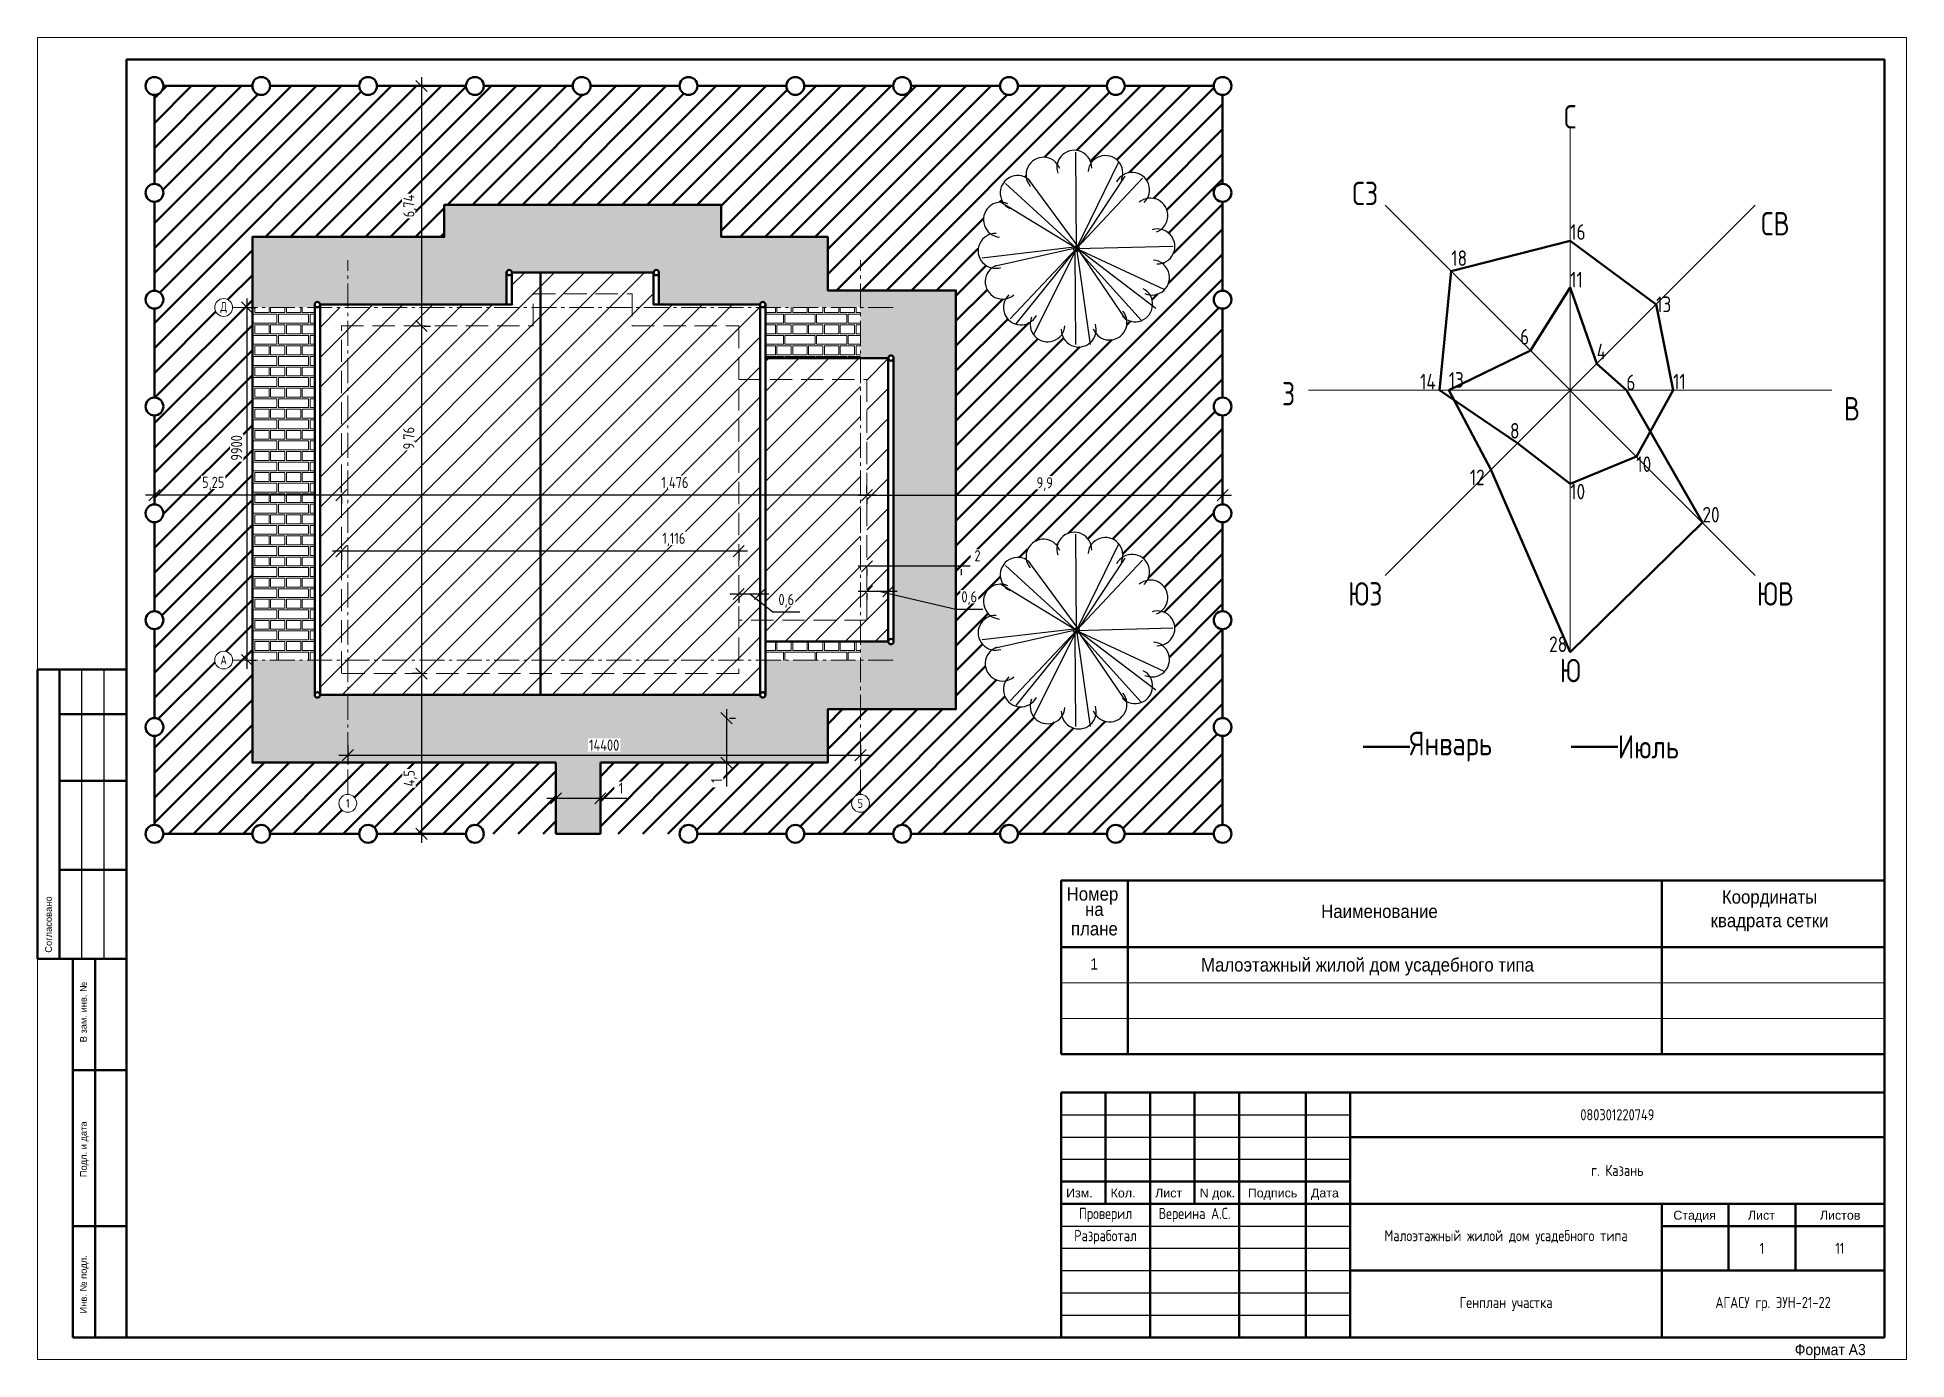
# Model space of a CAD drawing. Header units: millimetres. Extents: x 3829 to 45829, y 17975 to 47675.
import ezdxf
from ezdxf.enums import TextEntityAlignment as Align

# ---------------------------------------------------------------- set-up
doc = ezdxf.new("R2010")
doc.units = ezdxf.units.MM
for name, pattern in [('CONTINOUS', [0]), ('ГОСТ 2.303 4', [7, 5, -2, 0]), ('ГОСТ 2.303 6', [12, 8, -1.5, 1, -1.5])]:
    doc.linetypes.add(name, pattern=pattern)
for name, color, linetype in [('derevo', 7, 'Continuous'), ('Оси', 7, 'Continuous'), ('Текст', 7, 'Continuous')]:
    doc.layers.add(name, color=color, linetype=linetype)
for name, color, linetype, lineweight in [('Забор', 7, 'Continuous', 50), ('Июль', 1, 'Continuous', 50), ('Крыша', 7, 'Continuous', 50), ('Крыша над гаражом', 7, 'Continuous', 50), ('Оси розы', 7, 'Continuous', 20), ('Размеры', 7, 'Continuous', 20), ('Стены', 7, 'ГОСТ 2.303 4', 20), ('Стороны света', 7, 'Continuous', 35), ('Тропинки', 7, 'Continuous', 50), ('Штриховка', 7, 'Continuous', 20), ('Январь', 5, 'Continuous', 50)]:
    doc.layers.add(name, color=color, linetype=linetype, lineweight=lineweight)
doc.styles.add('Arial', font='arial.ttf')
doc.styles.add('Standard 0.9', font='arial.ttf', dxfattribs={"width": 0.9})
doc.styles.add('ГОСТ 2.304', font='CS_Gost2304.shx')
doc.styles.add('ТЕКСТ_Z', font='arial.ttf')
doc.dimstyles.new('СПДС', dxfattribs={"dimscale": 100, "dimtxt": 2.5, "dimasz": 2.5, "dimexe": 2, "dimexo": 0.625, "dimgap": 1, "dimtad": 1, "dimdec": 0, "dimtxsty": 'ГОСТ 2.304', "dimblk": 'OBLIQUE', "dimblk1": 'OBLIQUE', "dimblk2": 'OBLIQUE', "dimcen": 2.5, "dimdle": 2, "dimadec": 0, "dimazin": 2, "dimtfac": 0.75, "dimtdec": 4, "dimtmove": 1, "dimatfit": 3, "dimfxl": 1, "dimtfill": 1, "dimtolj": 1, "dimarcsym": 1})

msp = doc.modelspace()

# ---------------------------------------------------------------- texts
at = {"color": 7, "linetype": 'CONTINOUS', "lineweight": -3, "ltscale": 30, "style": 'Standard 0.9', "width": 0.9}
for s, p in [('Номер ', (27588.636364, 28285.497958)), ('на', (27578.759551, 27941.489957)), ('Наименование', (33984.520302, 27895.214046)), ('Координаты', (42749.889744, 28218.14871)), ('плане', (27579.613875, 27504.075809)), ('квадрата сетки', (42749.889744, 27687.613191)), ('Малоэтажный жилой дом усадебного типа', (33714.874129, 26692.859093))]:
    msp.add_text(s, height=300, dxfattribs=at).set_placement(p, align=Align.CENTER)
at = {"color": 7, "linetype": 'CONTINOUS', "lineweight": 20, "ltscale": 30, "style": 'Standard 0.9', "width": 0.9}
msp.add_text('1', height=250, dxfattribs=at).set_placement((27575.244362, 26736.709968), align=Align.CENTER)
msp.add_text('Формат А3', height=250, dxfattribs=at).set_placement((43316.462955, 18075.181422))
at = {"ltscale": 100, "char_height": 250, "attachment_point": 5, "style": 'ГОСТ 2.304'}
for s, insert, width in [('080301220749', (39329.390421, 23475.181422), 12000), ('г. Казань', (39329.390421, 22225.181422), 12000), ('Малоэтажный жилой дом усадебного типа', (36829.390421, 20725.181422), 7000), ('1', (42579.390421, 20475.181422), 1500), ('11', (44329.390421, 20475.181422), 2000), ('Генплан участка', (36829.390421, 19225.181422), 7000), ('АГАСУ гр. ЭУН-21-22', (42829.390421, 19225.181422), 5000)]:
    msp.add_mtext(s, dxfattribs=dict(at, insert=insert, width=width))
at = {"layer": 'Июль', "ltscale": 100, "style": 'ГОСТ 2.304'}
for s, insert, char_height, width, attachment_point in [('16', (38271.73321, 43478.918683), 350, 433.66912147, 1), ('18', (35598.869577, 42891.346035), 350, 433.66912147, 1), ('13', (40202.134723, 41679.06429), 350, 433.66912147, 4), ('14', (34898.064089, 40118.918683), 350, 433.66912147, 1), ('11', (40581.73321, 40118.918683), 350, 433.66912147, 1), ('8', (36919.5069, 39012.779415), 350, 328.57383649, 1), ('10', (39756.657451, 38263.738537), 350, 433.66912147, 1), ('10', (38271.73321, 37648.662777), 350, 433.66912147, 1), ('Июль', (39340.651187, 31740.440645), 525, 2585.45825942, 4)]:
    msp.add_mtext(s, dxfattribs=dict(at, insert=insert, char_height=char_height, width=width, attachment_point=attachment_point))
at = {"layer": 'Оси', "lineweight": 20, "ltscale": 100, "char_height": 200, "attachment_point": 5, "style": 'ГОСТ 2.304'}
for s, insert, width in [('Д', (8015.002793, 41608.489075), 233.68166628), ('А', (8014.835054, 33688.489075), 233.68166628), ('1', (10803.954475, 30469.722774), 217.81439264), ('5', (22320.516949, 30468.215833), 216.37191322)]:
    msp.add_mtext(s, dxfattribs=dict(at, insert=insert, width=width))
at = {"layer": 'Стороны света', "ltscale": 100, "char_height": 525, "width": 896.43186598, "attachment_point": 8, "style": 'ГОСТ 2.304'}
for s, insert in [('С', (38271.73321, 45628.662777)), ('СЗ', (33665.729404, 43906.450651)), ('СВ', (42877.737017, 43227.723959)), ('З', (31943.517277, 39409.299432)), ('В', (44599.949143, 39069.936086)), ('ЮЗ', (33665.729404, 34912.148212)), ('ЮВ', (42877.737017, 34912.148212)), ('Ю', (38271.73321, 33189.936086))]:
    msp.add_mtext(s, dxfattribs=dict(at, insert=insert))
at = {"layer": 'Текст', "ltscale": 100, "char_height": 250, "width": 2000, "attachment_point": 5, "style": 'ГОСТ 2.304'}
for s, insert in [('Проверил', (27829.390421, 21225.181422)), ('Вереина А.С.', (29829.390421, 21225.181422)), ('Разработал', (27829.390421, 20725.181422))]:
    msp.add_mtext(s, dxfattribs=dict(at, insert=insert))
at = {"layer": 'Январь', "ltscale": 100, "style": 'ГОСТ 2.304'}
for s, insert, char_height, width, attachment_point in [('11', (38271.73321, 42408.662777), 350, 474.07917082, 1), ('6', (37143.739081, 41123.984343), 350, 474.07917082, 1), ('4', (38865.702907, 40794.734464), 350, 305.05145142, 1), ('13', (35541.73321, 40155.560382), 350, 474.07917082, 1), ('6', (39531.73321, 40098.662777), 350, 474.07917082, 1), ('12', (36015.744951, 37966.753689), 350, 474.07917082, 1), ('20', (41241.581691, 37128.814296), 350, 474.07917082, 1), ('28', (37797.65404, 34218.662777), 350, 474.07917082, 1), ('Январь', (34667.07972, 31740.440645), 525, 2585.45825942, 4)]:
    msp.add_mtext(s, dxfattribs=dict(at, insert=insert, char_height=char_height, width=width, attachment_point=attachment_point))

# ---------------------------------------------------------------- blocks, each defined once
blk = doc.blocks.new('_Oblique')
at = {"color": 0, "linetype": 'ByBlock', "lineweight": -2}
blk.add_line((-0.5, -0.5), (0.5, 0.5), dxfattribs=at)
blk = doc.blocks.new('*D27')
at = {"layer": 'Defpoints', "color": 0, "ltscale": 100}
for p in [(8492, 41608), (8538, 33688), (8538, 33688)]:
    blk.add_point(p, dxfattribs=at)
at = {"layer": 'Оси', "color": 0, "lineweight": -2, "ltscale": 100}
for p, q in [((8538, 41808), (8538, 33488)), ((8555, 41608), (8738, 41608)), ((8600, 33688), (8738, 33688))]:
    blk.add_line(p, q, dxfattribs=at)
at = {"layer": 'Оси', "color": 0, "lineweight": -2, "ltscale": 100, "xscale": 250, "yscale": 250, "zscale": 250}
for p, rotation in [((8538, 41608), 89.99999999999999), ((8538, 33688), 270)]:
    blk.add_blockref('_Oblique', p, dxfattribs=dict(at, rotation=rotation))
at = {"layer": 'Оси', "color": 0, "lineweight": 20, "ltscale": 100, "insert": (8305, 38454), "char_height": 250, "attachment_point": 5, "rotation": 90, "style": 'ГОСТ 2.304', "bg_fill": 3, "box_fill_scale": 1.1, "bg_fill_color": 256, "bg_fill_true_color": 13158600, "bg_fill_transparency": 0}
blk.add_mtext('\\A1;9900', dxfattribs=at)
blk = doc.blocks.new('*D32')
at = {"layer": 'Defpoints', "color": 0, "ltscale": 100}
for p in [(10804, 31840), (22324, 31840), (22324, 31553)]:
    blk.add_point(p, dxfattribs=at)
at = {"layer": 'Оси', "color": 0, "lineweight": -2, "ltscale": 100}
for p, q in [((10604, 31553), (22524, 31553)), ((10804, 31778), (10804, 31353)), ((22324, 31778), (22324, 31353))]:
    blk.add_line(p, q, dxfattribs=at)
at = {"layer": 'Оси', "color": 0, "lineweight": -2, "ltscale": 100, "xscale": 250, "yscale": 250, "zscale": 250}
for p, rotation in [((10804, 31553), 180), ((22324, 31553), 360)]:
    blk.add_blockref('_Oblique', p, dxfattribs=dict(at, rotation=rotation))
at = {"layer": 'Оси', "color": 0, "lineweight": 20, "ltscale": 100, "insert": (16564, 31778), "char_height": 250, "attachment_point": 5, "style": 'ГОСТ 2.304', "bg_fill": 3, "box_fill_scale": 1.1, "bg_fill_color": 256, "bg_fill_true_color": 13158600, "bg_fill_transparency": 0}
blk.add_mtext('\\A1;14400', dxfattribs=at)
blk = doc.blocks.new('Штамп осн бок')
at = {"color": 7, "lineweight": 50}
for p, q in [((-2000, 8500), (-2000, 15000)), ((-2000, 15000), (-1500, 15000)), ((-1500, 8500), (-1500, 15000)), ((-1500, 15000), (0, 15000)), ((-1500, 14000), (0, 14000)), ((-1500, 12500), (0, 12500)), ((-1500, 10500), (0, 10500)), ((-2000, 8500), (-1500, 8500)), ((-1500, 8500), (0, 8500)), ((-1200, 0), (-1200, 8500)), ((-1200, 8500), (-700, 8500)), ((-700, 0), (-700, 8500)), ((-700, 8500), (0, 8500)), ((-1200, 6000), (0, 6000)), ((-1200, 2500), (0, 2500)), ((-1200, 0), (-700, 0)), ((-700, 0), (0, 0))]:
    blk.add_line(p, q, dxfattribs=at)
at = {"color": 7}
for p, q in [((-1000, 8500), (-1000, 15000)), ((-500, 8500), (-500, 15000)), ((0, 15000), (0, 0))]:
    blk.add_line(p, q, dxfattribs=at)
at = {"color": 7, "style": 'ТЕКСТ_Z'}
for s, p in [('Согласовано', (-1675, 8640)), ('В зам. инв. №', (-890, 6627)), ('Подл. и дата', (-890, 3596)), ('Инв. № подл.', (-890, 536))]:
    blk.add_text(s, height=150, rotation=90, dxfattribs=at).set_placement(p)
blk = doc.blocks.new('Штамп осн')
at = {"color": 7, "lineweight": 50}
for p, q in [((-18500, 0), (-18500, 5500)), ((-18500, 5500), (0, 5500)), ((-18500, 5500), (0, 5500)), ((-17500, 3000), (-17500, 5500)), ((-16500, 0), (-16500, 5500)), ((-15500, 3000), (-15500, 5500)), ((-14500, 0), (-14500, 5500)), ((-13000, 0), (-13000, 5500)), ((-12000, 0), (-12000, 5500)), ((-12000, 4500), (0, 4500)), ((-18500, 3500), (-12000, 3500)), ((-18500, 3000), (0, 3000)), ((-5000, 0), (-5000, 3000)), ((-3500, 1500), (-3500, 3000)), ((-2000, 1500), (-2000, 3000)), ((-5000, 2500), (0, 2500)), ((-12000, 1500), (0, 1500))]:
    blk.add_line(p, q, dxfattribs=at)
at = {"color": 7}
for p in [(0, 5500), (-18500, 0)]:
    blk.add_line(p, (0, 0), dxfattribs=at)
at = {"color": 8}
for p, q in [((-18500, 5000), (-12000, 5000)), ((-18500, 4500), (-12000, 4500)), ((-18500, 4000), (-12000, 4000)), ((-18500, 2500), (-12000, 2500)), ((-18500, 2000), (-12000, 2000)), ((-18500, 1500), (-12000, 1500)), ((-18500, 1000), (-12000, 1000)), ((-18500, 500), (-12000, 500))]:
    blk.add_line(p, q, dxfattribs=at)
at = {"color": 7, "style": 'Arial'}
for s, p in [('Изм.', (-18385, 3143)), ('Кол.', (-17385, 3143)), ('Лист', (-16385, 3143)), ('N док.', (-15385, 3143)), ('Подпись', (-14302, 3143)), ('Дата', (-12885, 3143)), ('Стадия', (-4741, 2643)), ('Листов', (-1449, 2643))]:
    blk.add_text(s, height=200, dxfattribs=at).set_placement(p)
at = {"color": 7, "lineweight": 50, "style": 'Arial'}
blk.add_text('Лист', height=200, dxfattribs=at).set_placement((-3066, 2643))
blk = doc.blocks.new('A$C25D610F7')
at = {"layer": 'derevo', "ltscale": 0.5}
for p, q in [((1103, 1103), (1094, 2186)), ((1103, 1103), (1577, 2077)), ((1103, 1103), (1844, 1894)), ((1126, 1123), (1650, 1917)), ((1103, 1103), (304, 1835)), ((561, 1884), (1126, 1115)), ((1103, 1103), (248, 1624)), ((45, 1001), (1077, 1123)), ((193, 910), (1110, 1115)), ((1103, 1103), (359, 315)), ((1103, 1103), (423, 260)), ((1103, 1103), (618, 134)), ((1085, 1058), (1093, 27)), ((1093, 1123), (1994, 436)), ((1103, 1103), (2186, 1132)), ((1103, 1103), (2085, 646)), ((1103, 1103), (1829, 299)), ((1103, 1103), (1257, 27)), ((1110, 1107), (1658, 305))]:
    blk.add_line(p, q, dxfattribs=at)
blk.add_circle((1103, 1103), 30.9, dxfattribs=at)
for centre, start, end in [((732, 1933), 21.0696, 220.3385), ((1078, 2012), 358.5696, 197.8385), ((1428, 1952), 336.0696, 175.3385), ((442, 1728), 43.5696, 242.8385), ((1728, 1763), 313.5696, 152.8385), ((253, 1428), 66.0696, 265.3385), ((1933, 1474), 291.0696, 130.3385), ((194, 1078), 88.5696, 287.8385), ((2012, 1128), 268.5696, 107.8385), ((273, 732), 111.0696, 310.3385), ((1952, 778), 246.0696, 85.3385), ((1763, 478), 223.5696, 62.8385), ((478, 442), 133.5696, 332.8385), ((778, 253), 156.0696, 355.3385), ((1128, 194), 178.5696, 17.8385), ((1474, 273), 201.0696, 40.3385)]:
    blk.add_arc(centre, 196, start, end, dxfattribs=at)
blk = doc.blocks.new('*D57')
at = {"layer": 'Defpoints', "color": 0, "ltscale": 100}
for p in [(22468, 35794), (22468, 35794), (24589, 35794)]:
    blk.add_point(p, dxfattribs=at)
at = {"layer": 'Размеры', "color": 0, "lineweight": -2, "ltscale": 100}
for p, q in [((24789, 35794), (22268, 35794)), ((22468, 35732), (22468, 35594)), ((24589, 35732), (24589, 35594))]:
    blk.add_line(p, q, dxfattribs=at)
at = {"layer": 'Размеры', "color": 0, "lineweight": -2, "ltscale": 100, "xscale": 250, "yscale": 250, "zscale": 250, "rotation": 180}
blk.add_blockref('_Oblique', (22468, 35794), dxfattribs=at)
at = {"layer": 'Размеры', "color": 0, "lineweight": -2, "ltscale": 100, "xscale": 250, "yscale": 250, "zscale": 250}
blk.add_blockref('_Oblique', (24589, 35794), dxfattribs=at)
at = {"layer": 'Размеры', "color": 0, "ltscale": 100, "insert": (24953, 36029), "char_height": 250, "attachment_point": 5, "style": 'ГОСТ 2.304', "bg_fill": 3, "box_fill_scale": 1.1, "bg_fill_color": 256, "bg_fill_true_color": 13158600, "bg_fill_transparency": 0}
blk.add_mtext('\\A1;2', dxfattribs=at)
blk = doc.blocks.new('*D65')
at = {"layer": 'Defpoints', "color": 0, "ltscale": 100}
for p in [(15480, 30584), (16480, 30584), (16480, 30584)]:
    blk.add_point(p, dxfattribs=at)
at = {"layer": 'Размеры', "color": 0, "lineweight": -2, "ltscale": 100}
for p, q in [((15480, 30647), (15480, 30784)), ((16480, 30647), (16480, 30784)), ((15280, 30584), (16680, 30584)), ((16480, 30584), (17075, 30584))]:
    blk.add_line(p, q, dxfattribs=at)
at = {"layer": 'Размеры', "color": 0, "lineweight": -2, "ltscale": 100, "xscale": 250, "yscale": 250, "zscale": 250, "rotation": 180}
blk.add_blockref('_Oblique', (15480, 30584), dxfattribs=at)
at = {"layer": 'Размеры', "color": 0, "lineweight": -2, "ltscale": 100, "xscale": 250, "yscale": 250, "zscale": 250}
blk.add_blockref('_Oblique', (16480, 30584), dxfattribs=at)
at = {"layer": 'Размеры', "color": 0, "ltscale": 100, "insert": (16944, 30809), "char_height": 250, "attachment_point": 5, "style": 'ГОСТ 2.304', "bg_fill": 3, "box_fill_scale": 1.1, "bg_fill_color": 256, "bg_fill_true_color": 13158600, "bg_fill_transparency": 0}
blk.add_mtext('\\A1;1', dxfattribs=at)
blk = doc.blocks.new('*D67')
at = {"layer": 'Defpoints', "color": 0, "ltscale": 100}
for p in [(22468, 35252), (22948, 35252), (22948, 35234)]:
    blk.add_point(p, dxfattribs=at)
at = {"layer": 'Размеры', "color": 0, "lineweight": -2, "ltscale": 100}
for p, q in [((22268, 35234), (23148, 35234)), ((22468, 35190), (22468, 35034)), ((24463, 34823), (22708, 35234)), ((22948, 35190), (22948, 35034)), ((25072, 34823), (24463, 34823))]:
    blk.add_line(p, q, dxfattribs=at)
at = {"layer": 'Размеры', "color": 0, "lineweight": -2, "ltscale": 100, "xscale": 250, "yscale": 250, "zscale": 250, "rotation": 180}
blk.add_blockref('_Oblique', (22468, 35234), dxfattribs=at)
at = {"layer": 'Размеры', "color": 0, "lineweight": -2, "ltscale": 100, "xscale": 250, "yscale": 250, "zscale": 250}
blk.add_blockref('_Oblique', (22948, 35234), dxfattribs=at)
at = {"layer": 'Размеры', "color": 0, "ltscale": 100, "insert": (24768, 35080), "char_height": 250, "attachment_point": 5, "style": 'ГОСТ 2.304', "bg_fill": 3, "box_fill_scale": 1.1, "bg_fill_color": 256, "bg_fill_true_color": 13158600, "bg_fill_transparency": 0}
blk.add_mtext('\\A1;0,6', dxfattribs=at)
blk = doc.blocks.new('*D68')
at = {"layer": 'Defpoints', "color": 0, "ltscale": 100}
for p in [(19588, 35182), (20068, 35182), (20068, 35174)]:
    blk.add_point(p, dxfattribs=at)
at = {"layer": 'Размеры', "color": 0, "lineweight": -2, "ltscale": 100}
for p, q in [((19388, 35174), (20268, 35174)), ((19588, 35119), (19588, 34974)), ((20353, 34762), (19828, 35174)), ((20068, 35119), (20068, 34974)), ((20962, 34762), (20353, 34762))]:
    blk.add_line(p, q, dxfattribs=at)
at = {"layer": 'Размеры', "color": 0, "lineweight": -2, "ltscale": 100, "xscale": 250, "yscale": 250, "zscale": 250, "rotation": 180}
blk.add_blockref('_Oblique', (19588, 35174), dxfattribs=at)
at = {"layer": 'Размеры', "color": 0, "lineweight": -2, "ltscale": 100, "xscale": 250, "yscale": 250, "zscale": 250}
blk.add_blockref('_Oblique', (20068, 35174), dxfattribs=at)
at = {"layer": 'Размеры', "color": 0, "ltscale": 100, "insert": (20657, 35020), "char_height": 250, "attachment_point": 5, "style": 'ГОСТ 2.304', "bg_fill": 3, "box_fill_scale": 1.1, "bg_fill_color": 256, "bg_fill_true_color": 13158600, "bg_fill_transparency": 0}
blk.add_mtext('\\A1;0,6', dxfattribs=at)
blk = doc.blocks.new('*D69')
at = {"layer": 'Defpoints', "color": 0, "ltscale": 100}
for p in [(10660, 36193), (10660, 36136), (19588, 36193)]:
    blk.add_point(p, dxfattribs=at)
at = {"layer": 'Размеры', "color": 0, "lineweight": -2, "ltscale": 100}
for p, q in [((19788, 36136), (10460, 36136)), ((10660, 36131), (10660, 35936)), ((19588, 36131), (19588, 35936))]:
    blk.add_line(p, q, dxfattribs=at)
at = {"layer": 'Размеры', "color": 0, "lineweight": -2, "ltscale": 100, "xscale": 250, "yscale": 250, "zscale": 250, "rotation": 180}
blk.add_blockref('_Oblique', (10660, 36136), dxfattribs=at)
at = {"layer": 'Размеры', "color": 0, "lineweight": -2, "ltscale": 100, "xscale": 250, "yscale": 250, "zscale": 250}
blk.add_blockref('_Oblique', (19588, 36136), dxfattribs=at)
at = {"layer": 'Размеры', "color": 0, "ltscale": 100, "insert": (18130, 36394), "char_height": 250, "attachment_point": 5, "style": 'ГОСТ 2.304', "bg_fill": 3, "box_fill_scale": 1.1, "bg_fill_color": 256, "bg_fill_true_color": 13158600, "bg_fill_transparency": 0}
blk.add_mtext('\\A1;1,116', dxfattribs=at)
blk = doc.blocks.new('*D70')
at = {"layer": 'Defpoints', "color": 0, "ltscale": 100}
for p in [(10660, 37402), (10660, 37392), (22468, 37402)]:
    blk.add_point(p, dxfattribs=at)
at = {"layer": 'Размеры', "color": 0, "lineweight": -2, "ltscale": 100}
for p, q in [((22668, 37392), (10460, 37392)), ((10660, 37340), (10660, 37192)), ((22468, 37340), (22468, 37192))]:
    blk.add_line(p, q, dxfattribs=at)
at = {"layer": 'Размеры', "color": 0, "lineweight": -2, "ltscale": 100, "xscale": 250, "yscale": 250, "zscale": 250, "rotation": 180}
blk.add_blockref('_Oblique', (10660, 37392), dxfattribs=at)
at = {"layer": 'Размеры', "color": 0, "lineweight": -2, "ltscale": 100, "xscale": 250, "yscale": 250, "zscale": 250}
blk.add_blockref('_Oblique', (22468, 37392), dxfattribs=at)
at = {"layer": 'Размеры', "color": 0, "ltscale": 100, "insert": (18154, 37649), "char_height": 250, "attachment_point": 5, "style": 'ГОСТ 2.304', "bg_fill": 3, "box_fill_scale": 1.1, "bg_fill_color": 256, "bg_fill_true_color": 13158600, "bg_fill_transparency": 0}
blk.add_mtext('\\A1;1,476', dxfattribs=at)
blk = doc.blocks.new('*D71')
at = {"layer": 'Defpoints', "color": 0, "ltscale": 100}
for p in [(22468, 37392), (30460, 37392), (30460, 37392)]:
    blk.add_point(p, dxfattribs=at)
at = {"layer": 'Размеры', "color": 0, "lineweight": -2, "ltscale": 100}
for p, q in [((22268, 37392), (30660, 37392)), ((22468, 37455), (22468, 37592)), ((30460, 37455), (30460, 37592))]:
    blk.add_line(p, q, dxfattribs=at)
at = {"layer": 'Размеры', "color": 0, "lineweight": -2, "ltscale": 100, "xscale": 250, "yscale": 250, "zscale": 250, "rotation": 180}
blk.add_blockref('_Oblique', (22468, 37392), dxfattribs=at)
at = {"layer": 'Размеры', "color": 0, "lineweight": -2, "ltscale": 100, "xscale": 250, "yscale": 250, "zscale": 250}
blk.add_blockref('_Oblique', (30460, 37392), dxfattribs=at)
at = {"layer": 'Размеры', "color": 0, "ltscale": 100, "insert": (26464, 37642), "char_height": 250, "attachment_point": 5, "style": 'ГОСТ 2.304', "bg_fill": 3, "box_fill_scale": 1.1, "bg_fill_color": 256, "bg_fill_true_color": 13158600, "bg_fill_transparency": 0}
blk.add_mtext('\\A1;9,9', dxfattribs=at)
blk = doc.blocks.new('*D72')
at = {"layer": 'Defpoints', "color": 0, "ltscale": 100}
for p in [(6460, 37392), (6460, 37392), (10660, 37392)]:
    blk.add_point(p, dxfattribs=at)
at = {"layer": 'Размеры', "color": 0, "lineweight": -2, "ltscale": 100}
for p, q in [((10860, 37392), (6260, 37392)), ((6460, 37455), (6460, 37592)), ((10660, 37455), (10660, 37592))]:
    blk.add_line(p, q, dxfattribs=at)
at = {"layer": 'Размеры', "color": 0, "lineweight": -2, "ltscale": 100, "xscale": 250, "yscale": 250, "zscale": 250, "rotation": 180}
blk.add_blockref('_Oblique', (6460, 37392), dxfattribs=at)
at = {"layer": 'Размеры', "color": 0, "lineweight": -2, "ltscale": 100, "xscale": 250, "yscale": 250, "zscale": 250}
blk.add_blockref('_Oblique', (10660, 37392), dxfattribs=at)
at = {"layer": 'Размеры', "color": 0, "ltscale": 100, "insert": (7781, 37652), "char_height": 250, "attachment_point": 5, "style": 'ГОСТ 2.304', "bg_fill": 3, "box_fill_scale": 1.1, "bg_fill_color": 256, "bg_fill_true_color": 13158600, "bg_fill_transparency": 0}
blk.add_mtext('\\A1;5,25', dxfattribs=at)
blk = doc.blocks.new('*D73')
at = {"layer": 'Defpoints', "color": 0, "ltscale": 100}
for p in [(12460, 46584), (12460, 41192), (12461, 41192)]:
    blk.add_point(p, dxfattribs=at)
at = {"layer": 'Размеры', "color": 0, "lineweight": -2, "ltscale": 100}
for p, q in [((12461, 46784), (12461, 40992)), ((12522, 46584), (12661, 46584)), ((12522, 41192), (12661, 41192))]:
    blk.add_line(p, q, dxfattribs=at)
at = {"layer": 'Размеры', "color": 0, "lineweight": -2, "ltscale": 100, "xscale": 250, "yscale": 250, "zscale": 250}
for p, rotation in [((12461, 46584), 90), ((12461, 41192), 270)]:
    blk.add_blockref('_Oblique', p, dxfattribs=dict(at, rotation=rotation))
at = {"layer": 'Размеры', "color": 0, "ltscale": 100, "insert": (12203, 43888), "char_height": 250, "attachment_point": 5, "rotation": 90, "style": 'ГОСТ 2.304', "bg_fill": 3, "box_fill_scale": 1.1, "bg_fill_color": 256, "bg_fill_true_color": 13158600, "bg_fill_transparency": 0}
blk.add_mtext('\\A1;6,74', dxfattribs=at)
blk = doc.blocks.new('*D74')
at = {"layer": 'Defpoints', "color": 0, "ltscale": 100}
for p in [(12461, 41192), (12461, 33384), (12461, 33384)]:
    blk.add_point(p, dxfattribs=at)
at = {"layer": 'Размеры', "color": 0, "lineweight": -2, "ltscale": 100}
for p, q in [((12398, 41192), (12261, 41192)), ((12461, 41392), (12461, 33184)), ((12398, 33384), (12261, 33384))]:
    blk.add_line(p, q, dxfattribs=at)
at = {"layer": 'Размеры', "color": 0, "lineweight": -2, "ltscale": 100, "xscale": 250, "yscale": 250, "zscale": 250}
for p, rotation in [((12461, 41192), 90), ((12461, 33384), 270)]:
    blk.add_blockref('_Oblique', p, dxfattribs=dict(at, rotation=rotation))
at = {"layer": 'Размеры', "color": 0, "ltscale": 100, "insert": (12203, 38673), "char_height": 250, "attachment_point": 5, "rotation": 90, "style": 'ГОСТ 2.304', "bg_fill": 3, "box_fill_scale": 1.1, "bg_fill_color": 256, "bg_fill_true_color": 13158600, "bg_fill_transparency": 0}
blk.add_mtext('\\A1;9,76', dxfattribs=at)
blk = doc.blocks.new('*D75')
at = {"layer": 'Defpoints', "color": 0, "ltscale": 100}
for p in [(12461, 33384), (12461, 29784), (12461, 29784)]:
    blk.add_point(p, dxfattribs=at)
at = {"layer": 'Размеры', "color": 0, "lineweight": -2, "ltscale": 100}
for p, q in [((12398, 33384), (12261, 33384)), ((12461, 33584), (12461, 29584)), ((12398, 29784), (12261, 29784))]:
    blk.add_line(p, q, dxfattribs=at)
at = {"layer": 'Размеры', "color": 0, "lineweight": -2, "ltscale": 100, "xscale": 250, "yscale": 250, "zscale": 250}
for p, rotation in [((12461, 33384), 90), ((12461, 29784), 270)]:
    blk.add_blockref('_Oblique', p, dxfattribs=dict(at, rotation=rotation))
at = {"layer": 'Размеры', "color": 0, "ltscale": 100, "insert": (12211, 31034), "char_height": 250, "attachment_point": 5, "rotation": 90, "style": 'ГОСТ 2.304', "bg_fill": 3, "box_fill_scale": 1.1, "bg_fill_color": 256, "bg_fill_true_color": 13158600, "bg_fill_transparency": 0}
blk.add_mtext('\\A1;4,5', dxfattribs=at)
blk = doc.blocks.new('*D76')
at = {"layer": 'Defpoints', "color": 0, "ltscale": 100}
for p in [(19314, 32384), (19314, 31384), (19314, 31384)]:
    blk.add_point(p, dxfattribs=at)
at = {"layer": 'Размеры', "color": 0, "lineweight": -2, "ltscale": 100}
for p, q in [((19314, 32584), (19314, 31184)), ((19377, 32384), (19514, 32384)), ((19314, 31384), (19314, 30851)), ((19377, 31384), (19514, 31384))]:
    blk.add_line(p, q, dxfattribs=at)
at = {"layer": 'Размеры', "color": 0, "lineweight": -2, "ltscale": 100, "xscale": 250, "yscale": 250, "zscale": 250}
for p, rotation in [((19314, 32384), 90), ((19314, 31384), 270)]:
    blk.add_blockref('_Oblique', p, dxfattribs=dict(at, rotation=rotation))
at = {"layer": 'Размеры', "color": 0, "ltscale": 100, "insert": (19089, 30982), "char_height": 250, "attachment_point": 5, "rotation": 90, "style": 'ГОСТ 2.304', "bg_fill": 3, "box_fill_scale": 1.1, "bg_fill_color": 256, "bg_fill_true_color": 13158600, "bg_fill_transparency": 0}
blk.add_mtext('\\A1;1', dxfattribs=at)

# ---------------------------------------------------------------- hatches: boundary and pattern name
at = {"layer": 'Забор', "ltscale": 100}
h = msp.add_hatch(dxfattribs=at)
h.set_pattern_fill('ANSI31', color=3, scale=125)
edge = h.paths.add_edge_path()
edge.add_arc((20859.954475, 29784.489075), 200, 0, 180)
edge.add_line((18659.954475, 29784.489075), (20659.954475, 29784.489075))
edge.add_arc((18459.954475, 29784.489075), 200, 0, 180)
edge.add_line((16480.122214, 29784.489075), (18259.954475, 29784.489075))
edge.add_line((16480.122214, 31384.489075), (16480.122214, 29784.489075))
edge.add_line((16480.122214, 31384.489075), (21587.954475, 31384.489075))
edge.add_line((21587.954475, 31384.489075), (21587.954475, 32584.489075))
edge.add_line((21587.954475, 32584.489075), (22323.954475, 32584.489075))
edge.add_line((22323.954475, 30669.722774), (22323.954475, 32584.489075))
edge.add_arc((22323.954475, 30469.722774), 200, 90, 450)
edge.add_line((22323.954475, 30669.722774), (22323.954475, 32584.489075))
edge.add_line((22323.954475, 32584.489075), (24467.954475, 32584.489075))
edge.add_line((24467.954475, 32584.489075), (24467.954475, 41992.489075))
edge.add_line((24467.954475, 41992.489075), (22323.954475, 41992.489075))
edge.add_line((22323.954475, 41992.489075), (21587.954475, 41992.489075))
edge.add_line((21587.954475, 41992.489075), (21587.954475, 43192.489075))
edge.add_line((21587.954475, 43192.489075), (19195.893289, 43192.489075))
edge.add_line((19195.893289, 43192.489075), (19195.893289, 43912.489121))
edge.add_line((19195.893289, 43912.489121), (12971.954475, 43912.489121))
edge.add_line((12971.954475, 43912.489121), (12971.954475, 43192.489075))
edge.add_line((12971.954475, 43192.489075), (8659.954475, 43192.489075))
edge.add_line((8659.954475, 43192.489075), (8659.954475, 41608.489075))
edge.add_line((8215.002793, 41608.489075), (8659.954475, 41608.489075))
edge.add_arc((8015.002793, 41608.489075), 200, 0, 360)
edge.add_line((8215.002793, 41608.489075), (8659.954475, 41608.489075))
edge.add_line((8659.954475, 41608.489075), (8659.954475, 33688.489075))
edge.add_line((8214.835054, 33688.489075), (8659.954475, 33688.489075))
edge.add_arc((8014.835054, 33688.489075), 200, 0, 360)
edge.add_line((8214.835054, 33688.489075), (8659.954475, 33688.489075))
edge.add_line((8659.954475, 33688.489075), (8659.954475, 31384.489075))
edge.add_line((8659.954475, 31384.489075), (10803.954475, 31384.489075))
edge.add_line((10803.954475, 30669.722774), (10803.954475, 31384.489075))
edge.add_arc((10803.954475, 30469.722774), 200, 90, 450)
edge.add_line((10803.954475, 30669.722774), (10803.954475, 31384.489075))
edge.add_line((10803.954475, 31384.489075), (15480.122214, 31384.489075))
edge.add_line((15480.122214, 31384.489075), (15480.122214, 29784.489075))
edge.add_line((13859.954475, 29784.489075), (15480.122214, 29784.489075))
edge.add_arc((13659.954475, 29784.489075), 200, 0, 180)
edge.add_line((11459.954475, 29784.489075), (13459.954475, 29784.489075))
edge.add_arc((11259.954475, 29784.489075), 200, 0, 180)
edge.add_line((9059.954475, 29784.489075), (11059.954475, 29784.489075))
edge.add_arc((8859.954475, 29784.489075), 200, 0, 180)
edge.add_line((6659.954475, 29784.489075), (8659.954475, 29784.489075))
edge.add_arc((6459.954475, 29784.489075), 200, 0, 90)
edge.add_line((6459.954475, 29984.489075), (6459.954475, 31984.489075))
edge.add_arc((6459.954475, 32184.489075), 200, 270, 450)
edge.add_line((6459.954475, 32384.489075), (6459.954475, 34384.489075))
edge.add_arc((6459.954475, 34584.489075), 200, 270, 450)
edge.add_line((6459.954475, 34784.489075), (6459.954475, 36784.489075))
edge.add_arc((6459.954475, 36984.489075), 200, 270, 450)
edge.add_line((6459.954475, 37184.489075), (6459.954475, 39184.489075))
edge.add_arc((6459.954475, 39384.489075), 200, 270, 450)
edge.add_line((6459.954475, 39584.489075), (6459.954475, 41584.489075))
edge.add_arc((6459.954475, 41784.489075), 200, 270, 450)
edge.add_line((6459.954475, 41984.489075), (6459.954475, 43984.489075))
edge.add_arc((6459.954475, 44184.489075), 200, 270, 450)
edge.add_line((6459.954475, 44384.489075), (6459.954475, 46384.489075))
edge.add_arc((6459.954475, 46584.489075), 200, 270, 360)
edge.add_line((8659.954475, 46584.489075), (6659.954475, 46584.489075))
edge.add_arc((8859.954475, 46584.489075), 200, 180, 360)
edge.add_line((11059.954475, 46584.489075), (9059.954475, 46584.489075))
edge.add_arc((11259.954475, 46584.489075), 200, 180, 360)
edge.add_line((13459.954475, 46584.489075), (11459.954475, 46584.489075))
edge.add_arc((13659.954475, 46584.489075), 200, 180, 360)
edge.add_line((15859.954475, 46584.489075), (13859.954475, 46584.489075))
edge.add_arc((16059.954475, 46584.489075), 200, 180, 360)
edge.add_line((18259.954475, 46584.489075), (16259.954475, 46584.489075))
edge.add_arc((18459.954475, 46584.489075), 200, 180, 360)
edge.add_line((20659.954475, 46584.489075), (18659.954475, 46584.489075))
edge.add_arc((20859.954475, 46584.489075), 200, 180, 360)
edge.add_line((23059.954475, 46584.489075), (21059.954475, 46584.489075))
edge.add_arc((23259.954475, 46584.489075), 200, 180, 360)
edge.add_line((25459.954475, 46584.489075), (23459.954475, 46584.489075))
edge.add_arc((25659.954475, 46584.489075), 200, 180, 360)
edge.add_line((27859.954475, 46584.489075), (25859.954475, 46584.489075))
edge.add_arc((28059.954475, 46584.489075), 200, 180, 360)
edge.add_line((30259.954475, 46584.489075), (28259.954475, 46584.489075))
edge.add_arc((30459.954475, 46584.489075), 200, 180, 270)
edge.add_line((30459.954475, 44384.489075), (30459.954475, 46384.489075))
edge.add_arc((30459.954475, 44184.489075), 200, 90, 270)
edge.add_line((30459.954475, 41984.489075), (30459.954475, 43984.489075))
edge.add_arc((30459.954475, 41784.489075), 200, 90, 270)
edge.add_line((30459.954475, 39584.489075), (30459.954475, 41584.489075))
edge.add_arc((30459.954475, 39384.489075), 200, 90, 270)
edge.add_line((30459.954475, 37184.489075), (30459.954475, 39184.489075))
edge.add_arc((30459.954475, 36984.489075), 200, 90, 270)
edge.add_line((30459.954475, 34784.489075), (30459.954475, 36784.489075))
edge.add_arc((30459.954475, 34584.489075), 200, 90, 270)
edge.add_line((30459.954475, 32384.489075), (30459.954475, 34384.489075))
edge.add_arc((30459.954475, 32184.489075), 200, 90, 270)
edge.add_line((30459.954475, 29984.489075), (30459.954475, 31984.489075))
edge.add_arc((30459.954475, 29784.489075), 200, 90, 180)
edge.add_line((28259.954475, 29784.489075), (30259.954475, 29784.489075))
edge.add_arc((28059.954475, 29784.489075), 200, 0, 180)
edge.add_line((25859.954475, 29784.489075), (27859.954475, 29784.489075))
edge.add_arc((25659.954475, 29784.489075), 200, 0, 180)
edge.add_line((23459.954475, 29784.489075), (25459.954475, 29784.489075))
edge.add_arc((23259.954475, 29784.489075), 200, 0, 180)
edge.add_line((21059.954475, 29784.489075), (23059.954475, 29784.489075))
edge = h.paths.add_edge_path(flags=16)
edge.add_arc((28995.77956, 42980.056326), 391.593058, 285.3321092065, 437.8110536201)
edge.add_arc((28876.458279, 42280.411404), 391.593058, 262.8321092578, 415.3110536149)
edge.add_arc((28498.47727, 41679.686057), 391.593058, 355.6754133866, 392.811053695)
edge.add_arc((28498.47727, 41679.686057), 391.593058, 240.3321092783, 355.6754133866)
edge.add_arc((27919.380714, 41269.335276), 391.593058, 217.8321091862, 370.3110535957)
edge.add_arc((27227.330813, 41111.831244), 391.593058, 310.313051122, 347.8110537064)
edge.add_arc((27227.330813, 41111.831244), 391.593058, 195.3321092687, 310.313051122)
edge.add_arc((26527.685891, 41231.152525), 391.593058, 216.2154082532, 325.3110536438)
edge.add_arc((26527.685891, 41231.152525), 391.593058, 172.832109317, 216.2154082532)
edge.add_arc((25926.960545, 41609.133534), 391.593058, 150.3321092783, 302.8110535866)
edge.add_arc((25516.609763, 42188.23009), 391.593058, 127.8321091862, 280.3110535957)
edge.add_arc((25359.105732, 42880.279991), 391.593058, 105.3321092687, 257.8110537064)
edge.add_arc((25478.427013, 43579.924913), 391.593058, 91.6090578779, 235.3110536438)
edge.add_arc((25478.427013, 43579.924913), 391.593058, 82.8321092252, 91.6090578779)
edge.add_arc((25856.408022, 44180.650259), 391.593058, 60.3321092783, 212.8110536002)
edge.add_arc((26435.504578, 44591.001041), 391.593058, 37.832109293, 190.3110535957)
edge.add_arc((27127.554478, 44748.505072), 391.593058, 15.3321092687, 167.8110536201)
edge.add_arc((27827.199401, 44629.183791), 391.593058, 352.832109317, 505.3110536438)
edge.add_arc((28427.924747, 44251.202782), 391.593058, 330.3321092588, 482.8110535865)
edge.add_arc((28838.275529, 43672.106227), 391.593058, 307.832109293, 460.3110536906)
edge = h.paths.add_edge_path()
edge.add_arc((27227.330813, 32532.965152), 391.593058, 195.3321092687, 310.313051122)
edge.add_arc((26527.685891, 32652.286433), 391.593058, 216.2154082532, 325.3110536438)
edge.add_line((27149.816241, 34296.078196), (26211.748042, 32420.924382))
edge.add_arc((27177.442657, 34351.302078), 61.748652, 243.4229358596, 278.1517145419)
edge.add_line((27186.198293, 34290.177329), (27480.677223, 32234.36723))
edge = h.paths.add_edge_path()
edge.add_line((27254.934542, 34265.578023), (28269.106743, 32783.433317))
edge.add_arc((28498.47727, 33100.819965), 391.593058, 234.1449301256, 240.3321092783)
edge.add_arc((27919.380714, 32690.469183), 391.593058, 217.8321091862, 370.3110535957)
edge.add_arc((27227.330813, 32532.965152), 391.593058, 310.313051122, 347.8110537064)
edge.add_line((27186.198293, 34290.177329), (27480.677223, 32234.36723))
edge.add_arc((27177.442657, 34351.302078), 61.748652, 278.1517145419, 312.1125951681)
edge.add_line((27218.850668, 34305.495172), (27254.934542, 34265.578023))
edge = h.paths.add_edge_path()
edge.add_line((27224.018057, 34310.760393), (27254.934542, 34265.578023))
edge.add_arc((27177.442657, 34351.302078), 61.748652, 318.9619692398, 335.0275885642)
edge.add_line((27233.418501, 34325.23292), (27264.377401, 34310.814702))
edge.add_line((27264.377401, 34310.814702), (28888.95541, 33071.291253))
edge.add_arc((28498.47727, 33100.819965), 391.593058, 240.3321092783, 355.6754133866)
edge.add_arc((28498.47727, 33100.819965), 391.593058, 234.1449301256, 240.3321092783)
edge.add_line((27254.934542, 34265.578023), (28269.106743, 32783.433317))
edge = h.paths.add_edge_path()
edge.add_arc((27177.442657, 34351.302078), 61.748652, 46.8720399228, 64.0597151548)
edge.add_arc((27177.442657, 34351.302078), 61.748652, 64.0597151548, 69.6486074208)
edge.add_line((27176.723717, 34439.405184), (27198.917404, 34409.196217))
edge.add_line((26094.153799, 35912.946614), (27176.723717, 34439.405184))
edge.add_arc((25856.408022, 35601.784167), 391.593058, 52.618118347, 60.3321092783)
edge.add_arc((26435.504578, 36012.134949), 391.593058, 37.832109293, 190.3110535957)
edge.add_arc((27127.554478, 36169.63898), 391.593058, 15.3321092687, 167.8110536201)
edge.add_arc((27827.199401, 36050.317699), 391.593058, 352.832109317, 505.3110536438)
edge.add_arc((28427.924747, 35672.33669), 391.593058, 330.3321092588, 482.8110535865)
edge.add_arc((28838.275529, 35093.240135), 391.593058, 307.832109293, 460.3110536906)
edge.add_arc((28995.77956, 34401.190234), 391.593058, 285.3321092065, 437.8110536201)
edge.add_arc((28876.458279, 33701.545312), 391.593058, 262.8321092578, 415.3110536149)
edge.add_arc((28498.47727, 33100.819965), 391.593058, 355.6754133866, 392.811053695)
edge.add_line((27264.377401, 34310.814702), (28888.95541, 33071.291253))
edge.add_line((27236.199361, 34332.314034), (27264.377401, 34310.814702))
edge.add_arc((27177.442657, 34351.302078), 61.748652, 342.0910408031, 361.5505996022)
edge.add_arc((27177.442657, 34351.302078), 61.748652, 1.5505996022, 41.3061737717)
edge.add_line((27223.827814, 34392.06129), (27243.437535, 34421.756797))
edge.add_line((27219.655889, 34396.368021), (27243.437535, 34421.756797))
edge = h.paths.add_edge_path()
edge.add_line((27113.233467, 34390.397888), (25581.14869, 35323.256928))
edge.add_arc((25856.408022, 35601.784167), 391.593058, 212.8110536002, 225.3380997633)
edge.add_arc((25856.408022, 35601.784167), 391.593058, 60.3321092783, 212.8110536002)
edge.add_arc((25856.408022, 35601.784167), 391.593058, 52.618118347, 60.3321092783)
edge.add_line((26094.153799, 35912.946614), (27176.723717, 34439.405184))
edge.add_line((27176.938788, 34413.048675), (27176.723717, 34439.405184))
edge.add_arc((27177.442657, 34351.302078), 61.748652, 90.4675390686, 137.5206630203)
edge.add_arc((27177.442657, 34351.302078), 61.748652, 137.5206630203, 148.6635272377)
edge.add_line((27124.701408, 34383.415263), (27113.233467, 34390.397888))
edge = h.paths.add_edge_path()
edge.add_arc((25516.609763, 33609.363998), 391.593058, 114.3920139812, 127.8321091862)
edge.add_arc((25359.105732, 34301.413899), 391.593058, 105.3321092687, 257.8110537064)
edge.add_arc((25478.427013, 35001.058821), 391.593058, 91.6090578779, 235.3110536438)
edge.add_line((25581.14869, 35323.256928), (25467.43121, 35392.497469))
edge.add_line((27113.233467, 34390.397888), (25581.14869, 35323.256928))
edge.add_line((27124.701408, 34383.415263), (27113.233467, 34390.397888))
edge.add_arc((27177.442657, 34351.302078), 61.748652, 148.6635272377, 173.0208340184)
edge.add_line((25354.890644, 33966.003941), (27116.151538, 34358.80506))
edge = h.paths.add_edge_path()
edge.add_arc((25926.960545, 33030.267442), 391.593058, 150.3321092783, 302.8110535866)
edge.add_arc((25516.609763, 33609.363998), 391.593058, 127.8321091862, 280.3110535957)
edge.add_arc((25516.609763, 33609.363998), 391.593058, 114.3920139812, 127.8321091862)
edge.add_line((25354.890644, 33966.003941), (27116.151538, 34358.80506))
edge.add_arc((27177.442657, 34351.302078), 61.748652, 173.0208340184, 226.6451681096)
edge.add_arc((27177.442657, 34351.302078), 61.748652, 226.6451681096, 231.0933642337)
edge.add_arc((27177.442657, 34351.302078), 61.748652, 231.0933642337, 243.4229358596)
edge.add_line((27149.816241, 34296.078196), (26211.748042, 32420.924382))
edge.add_arc((26527.685891, 32652.286433), 391.593058, 172.832109317, 216.2154082532)
at = {"layer": 'Штриховка', "ltscale": 100}
h = msp.add_hatch(dxfattribs=at)
h.set_pattern_fill('AR-BRELM', scale=3.5)
h.paths.add_polyline_path([(20067.954475, 32904.489075, 1), (20187.954475, 32904.489075), (20187.954475, 33688.489075), (22323.954475, 33688.489075), (22323.954475, 32584.489075), (21587.954475, 32584.489075), (21587.954475, 31384.489075), (16480.122214, 31384.489075), (16480.122214, 29784.489075), (15480.122214, 29784.489075), (15480.122214, 31384.489075), (10803.954475, 31384.489075), (10803.954475, 32904.489075), (15131.954475, 32904.489075)])
h.paths.add_polyline_path([(10179.954475, 32904.489075), (10803.954475, 32904.489075), (10803.954475, 31384.489075), (8659.954475, 31384.489075), (8659.954475, 33688.489075), (10059.954475, 33688.489075), (10059.954475, 32904.489075, 1)])
h.paths.add_polyline_path([(17796.036063, 42392.489121, 1), (17676.036063, 42392.489121), (15131.954475, 42392.489121), (14491.954475, 42392.489121, 1), (14371.954475, 42392.489121), (14371.954475, 41672.489075), (10803.954475, 41672.489075), (10179.954475, 41672.489075, 1), (10059.954475, 41672.489075), (10059.954475, 41608.489075), (8659.954475, 41608.489075), (8659.954475, 43192.489075), (12971.954475, 43192.489075), (12971.954475, 43912.489121), (19195.893289, 43912.489121), (19195.893289, 43192.489075), (21587.954475, 43192.489075), (21587.954475, 41992.489075), (22323.954475, 41992.489075), (22323.954475, 41608.489075), (20187.954475, 41608.489075), (20187.954475, 41672.489075, 1), (20067.954475, 41672.489075), (17796.036063, 41672.489075)])
h.paths.add_polyline_path([(22323.954475, 34104.489075), (22947.954475, 34104.489075, 1), (23067.954475, 34104.489075), (23067.954475, 40472.489075, 1), (22947.954475, 40472.489075), (22323.954475, 40472.489075), (22323.954475, 41608.489075), (22323.954475, 41992.489075), (24467.954475, 41992.489075), (24467.954475, 32584.489075), (22323.954475, 32584.489075), (22323.954475, 33688.489075)])
h = msp.add_hatch(dxfattribs=at)
h.set_pattern_fill('ANSI31', color=1, scale=150)
edge = h.paths.add_edge_path()
edge.add_line((14971.954475, 41192.489075), (14971.954475, 41608.489075))
edge.add_line((14971.954475, 41608.489075), (15131.954475, 41608.489075))
edge.add_line((15131.954475, 41608.489075), (15131.954475, 33688.489075))
edge.add_line((10803.954475, 33688.489075), (15131.954475, 33688.489075))
edge.add_line((10803.954475, 33688.489075), (10803.954475, 41192.489075))
edge.add_line((10803.954475, 41192.489075), (14971.954475, 41192.489075))
edge = h.paths.add_edge_path()
edge.add_line((19587.954475, 41192.489075), (19587.954475, 39992.489075))
edge.add_line((19587.954475, 39992.489075), (19587.954475, 34584.489075))
edge.add_line((19587.954475, 34584.489075), (19587.954475, 33688.489075))
edge.add_line((15131.954475, 33688.489075), (19587.954475, 33688.489075))
edge.add_line((15131.954475, 41608.489075), (15131.954475, 33688.489075))
edge.add_line((15131.954475, 41608.489075), (17195.902806, 41608.489075))
edge.add_line((17195.902806, 41608.489075), (17195.832103, 41192.489075))
edge.add_line((17195.832103, 41192.489075), (19587.954475, 41192.489075))
edge = h.paths.add_edge_path()
edge.add_line((17195.954475, 41912.489121), (17195.902806, 41608.489075))
edge.add_line((15131.954475, 41608.489075), (17195.902806, 41608.489075))
edge.add_line((15131.954475, 41912.489121), (15131.954475, 41608.489075))
edge.add_line((15131.954475, 41912.489121), (17195.954475, 41912.489121))
edge = h.paths.add_edge_path()
edge.add_line((14971.954475, 41912.489121), (15131.954475, 41912.489121))
edge.add_line((15131.954475, 41912.489121), (15131.954475, 41608.489075))
edge.add_line((14971.954475, 41608.489075), (15131.954475, 41608.489075))
edge.add_line((14971.954475, 41608.489075), (14971.954475, 41912.489121))
edge = h.paths.add_edge_path()
edge.add_line((19587.954475, 33688.489075), (19587.954475, 33384.489075))
edge.add_line((19587.954475, 33384.489075), (15131.954475, 33384.489075))
edge.add_line((15131.954475, 33688.489075), (15131.954475, 33384.489075))
edge.add_line((15131.954475, 33688.489075), (19587.954475, 33688.489075))
h.paths.add_polyline_path([(15131.954475, 33384.489075), (10803.954475, 33384.489075), (10803.954475, 33688.489075), (15131.954475, 33688.489075)])
edge = h.paths.add_edge_path()
edge.add_line((10659.954475, 33384.489075), (10659.954475, 33688.489075))
edge.add_line((10659.954475, 33688.489075), (10803.954475, 33688.489075))
edge.add_line((10803.954475, 33384.489075), (10803.954475, 33688.489075))
edge.add_line((10803.954475, 33384.489075), (10659.954475, 33384.489075))
edge = h.paths.add_edge_path()
edge.add_line((10803.954475, 33688.489075), (10803.954475, 41192.489075))
edge.add_line((10659.954475, 33688.489075), (10803.954475, 33688.489075))
edge.add_line((10659.954475, 33688.489075), (10659.954475, 41192.489075))
edge.add_line((10659.954475, 41192.489075), (10803.954475, 41192.489075))
edge = h.paths.add_edge_path()
edge.add_line((20067.954475, 34584.489075), (19587.954475, 34584.489075))
edge.add_line((19587.954475, 39992.489075), (19587.954475, 34584.489075))
edge.add_line((19587.954475, 39992.489075), (20067.954475, 39992.489075))
edge.add_line((20067.954475, 39992.489075), (20067.954475, 34584.489075))
edge = h.paths.add_edge_path()
edge.add_line((10179.954475, 41608.489075), (10803.954475, 41608.489075))
edge.add_line((10803.954475, 41192.489075), (10803.954475, 41608.489075))
edge.add_line((10659.954475, 41192.489075), (10803.954475, 41192.489075))
edge.add_line((10659.954475, 33688.489075), (10659.954475, 41192.489075))
edge.add_line((10179.954475, 33688.489075), (10659.954475, 33688.489075))
edge.add_line((10179.954475, 33688.489075), (10179.954475, 41608.489075))
edge = h.paths.add_edge_path()
edge.add_line((10803.954475, 41192.489075), (14971.954475, 41192.489075))
edge.add_line((10803.954475, 41192.489075), (10803.954475, 41608.489075))
edge.add_line((10803.954475, 41608.489075), (14971.954475, 41608.489075))
edge.add_line((14971.954475, 41192.489075), (14971.954475, 41608.489075))
edge = h.paths.add_edge_path()
edge.add_line((10803.954475, 41672.489075), (14491.954475, 41672.489075))
edge.add_line((14491.954475, 41672.489075), (14491.954475, 42392.489121))
edge.add_line((14491.954475, 42392.489121), (15131.954475, 42392.489121))
edge.add_line((15131.954475, 42392.489121), (15131.954475, 41912.489121))
edge.add_line((14971.954475, 41912.489121), (15131.954475, 41912.489121))
edge.add_line((14971.954475, 41608.489075), (14971.954475, 41912.489121))
edge.add_line((10803.954475, 41608.489075), (14971.954475, 41608.489075))
edge.add_line((10803.954475, 41608.489075), (10803.954475, 41672.489075))
edge = h.paths.add_edge_path()
edge.add_line((17195.902806, 41608.489075), (20067.954475, 41608.489075))
edge.add_line((17195.954475, 41912.489121), (17195.902806, 41608.489075))
edge.add_line((15131.954475, 41912.489121), (17195.954475, 41912.489121))
edge.add_line((15131.954475, 42392.489121), (15131.954475, 41912.489121))
edge.add_line((15131.954475, 42392.489121), (17676.036063, 42392.489121))
edge.add_line((17676.036063, 42392.489121), (17675.913691, 41672.489075))
edge.add_line((17675.913691, 41672.489075), (20067.954475, 41672.489075))
edge.add_line((20067.954475, 41672.489075), (20067.954475, 41608.489075))
edge = h.paths.add_edge_path()
edge.add_line((20067.954475, 41608.489075), (20067.954475, 39992.489075))
edge.add_line((19587.954475, 39992.489075), (20067.954475, 39992.489075))
edge.add_line((19587.954475, 41192.489075), (19587.954475, 39992.489075))
edge.add_line((17195.832103, 41192.489075), (19587.954475, 41192.489075))
edge.add_line((17195.902806, 41608.489075), (17195.832103, 41192.489075))
edge.add_line((17195.902806, 41608.489075), (20067.954475, 41608.489075))
edge = h.paths.add_edge_path()
edge.add_line((22323.954475, 39992.489075), (22323.954475, 40472.489075))
edge.add_line((22323.954475, 40472.489075), (22947.954475, 40472.489075))
edge.add_line((22947.954475, 40472.489075), (22947.954475, 34104.489075))
edge.add_line((22947.954475, 34104.489075), (22323.954475, 34104.489075))
edge.add_line((22323.954475, 34104.489075), (22323.954475, 34584.489075))
edge.add_line((22467.954475, 34584.489075), (22323.954475, 34584.489075))
edge.add_line((22467.954475, 39992.489075), (22467.954475, 34584.489075))
edge.add_line((22323.954475, 39992.489075), (22467.954475, 39992.489075))
edge = h.paths.add_edge_path()
edge.add_line((20067.954475, 33688.489075), (20067.954475, 32904.489075))
edge.add_line((20067.954475, 32904.489075), (15131.954475, 32904.489075))
edge.add_line((15131.954475, 33384.489075), (15131.954475, 32904.489075))
edge.add_line((19587.954475, 33384.489075), (15131.954475, 33384.489075))
edge.add_line((19587.954475, 33688.489075), (19587.954475, 33384.489075))
edge.add_line((19587.954475, 33688.489075), (20067.954475, 33688.489075))
edge = h.paths.add_edge_path()
edge.add_line((20067.954475, 34584.489075), (20067.954475, 33688.489075))
edge.add_line((19587.954475, 33688.489075), (20067.954475, 33688.489075))
edge.add_line((19587.954475, 34584.489075), (19587.954475, 33688.489075))
edge.add_line((20067.954475, 34584.489075), (19587.954475, 34584.489075))
edge = h.paths.add_edge_path()
edge.add_line((10803.954475, 32904.489075), (10803.954475, 33384.489075))
edge.add_line((15131.954475, 33384.489075), (10803.954475, 33384.489075))
edge.add_line((15131.954475, 33384.489075), (15131.954475, 32904.489075))
edge.add_line((15131.954475, 32904.489075), (10803.954475, 32904.489075))
edge = h.paths.add_edge_path()
edge.add_line((10179.954475, 32904.489075), (10179.954475, 33688.489075))
edge.add_line((10179.954475, 33688.489075), (10659.954475, 33688.489075))
edge.add_line((10659.954475, 33384.489075), (10659.954475, 33688.489075))
edge.add_line((10803.954475, 33384.489075), (10659.954475, 33384.489075))
edge.add_line((10803.954475, 32904.489075), (10803.954475, 33384.489075))
edge.add_line((10803.954475, 32904.489075), (10179.954475, 32904.489075))
edge = h.paths.add_edge_path()
edge.add_line((20187.954475, 39992.489075), (22323.954475, 39992.489075))
edge.add_line((22323.954475, 34584.489075), (22323.954475, 39992.489075))
edge.add_line((22323.954475, 34584.489075), (20187.954475, 34584.489075))
edge.add_line((20187.954475, 39992.489075), (20187.954475, 34584.489075))
edge = h.paths.add_edge_path()
edge.add_line((20187.954475, 40472.489075), (20187.954475, 39992.489075))
edge.add_line((20187.954475, 40472.489075), (22323.954475, 40472.489075))
edge.add_line((22323.954475, 39992.489075), (22323.954475, 40472.489075))
edge.add_line((20187.954475, 39992.489075), (22323.954475, 39992.489075))
edge = h.paths.add_edge_path()
edge.add_line((22323.954475, 34584.489075), (20187.954475, 34584.489075))
edge.add_line((22323.954475, 34104.489075), (22323.954475, 34584.489075))
edge.add_line((22323.954475, 34104.489075), (20187.954475, 34104.489075))
edge.add_line((20187.954475, 34584.489075), (20187.954475, 34104.489075))
h = msp.add_hatch(dxfattribs=at)
h.set_pattern_fill('AR-BRELM', scale=3.5)
h.paths.add_polyline_path([(22323.954475, 33688.489075), (20187.954475, 33688.489075), (20187.954475, 34104.489075), (22323.954475, 34104.489075)])
h.paths.add_polyline_path([(22323.954475, 41608.489075), (22323.954475, 40472.489075), (20187.954475, 40472.489075), (20187.954475, 41608.489075)])
h.paths.add_polyline_path([(10059.954475, 33688.489075), (8659.954475, 33688.489075), (8659.954475, 41608.489075), (10059.954475, 41608.489075)])

# ---------------------------------------------------------------- linework, layer by layer
at = {"color": 7, "linetype": 'CONTINOUS', "lineweight": 50, "ltscale": 30}
for p, q in [((26829.390421, 28737.222042), (45329.390421, 28737.222042)), ((26829.390421, 28737.222042), (26829.390421, 24837.222042)), ((28329.390421, 28737.222042), (28329.390421, 24837.222042)), ((40329.390421, 28737.222042), (40329.390421, 24837.222042)), ((45329.390421, 28737.222042), (45329.390421, 24837.222042)), ((26829.390421, 27237.222042), (45329.390421, 27237.222042)), ((26829.390421, 24837.222042), (45329.390421, 24837.222042))]:
    msp.add_line(p, q, dxfattribs=at)
at = {"color": 8, "linetype": 'CONTINOUS', "lineweight": 20, "ltscale": 30}
for p, q in [((26829.390421, 26437.222042), (45329.390421, 26437.222042)), ((26829.390421, 25637.222042), (45329.390421, 25637.222042))]:
    msp.add_line(p, q, dxfattribs=at)
at = {"layer": 'Забор', "ltscale": 100}
for p, q in [((6459.954475, 44384.489075), (6459.954475, 46384.489075)), ((8659.954475, 46584.489075), (6659.954475, 46584.489075)), ((11059.954475, 46584.489075), (9059.954475, 46584.489075)), ((13459.954475, 46584.489075), (11459.954475, 46584.489075)), ((15859.954475, 46584.489075), (13859.954475, 46584.489075)), ((18259.954475, 46584.489075), (16259.954475, 46584.489075)), ((20659.954475, 46584.489075), (18659.954475, 46584.489075)), ((23059.954475, 46584.489075), (21059.954475, 46584.489075)), ((25459.954475, 46584.489075), (23459.954475, 46584.489075)), ((27859.954475, 46584.489075), (25859.954475, 46584.489075)), ((30259.954475, 46584.489075), (28259.954475, 46584.489075)), ((30459.954475, 44384.489075), (30459.954475, 46384.489075)), ((6459.954475, 41984.489075), (6459.954475, 43984.489075)), ((30459.954475, 41984.489075), (30459.954475, 43984.489075)), ((6459.954475, 39584.489075), (6459.954475, 41584.489075)), ((30459.954475, 39584.489075), (30459.954475, 41584.489075)), ((6459.954475, 37184.489075), (6459.954475, 39184.489075)), ((30459.954475, 37184.489075), (30459.954475, 39184.489075)), ((6459.954475, 34784.489075), (6459.954475, 36784.489075)), ((30459.954475, 34784.489075), (30459.954475, 36784.489075)), ((6459.954475, 32384.489075), (6459.954475, 34384.489075)), ((30459.954475, 32384.489075), (30459.954475, 34384.489075)), ((6459.954475, 29984.489075), (6459.954475, 31984.489075)), ((30459.954475, 29984.489075), (30459.954475, 31984.489075)), ((6659.954475, 29784.489075), (8659.954475, 29784.489075)), ((9059.954475, 29784.489075), (11059.954475, 29784.489075)), ((11459.954475, 29784.489075), (13459.954475, 29784.489075)), ((18659.954475, 29784.489075), (20659.954475, 29784.489075)), ((21059.954475, 29784.489075), (23059.954475, 29784.489075)), ((23459.954475, 29784.489075), (25459.954475, 29784.489075)), ((25859.954475, 29784.489075), (27859.954475, 29784.489075)), ((28259.954475, 29784.489075), (30259.954475, 29784.489075))]:
    msp.add_line(p, q, dxfattribs=at)
for centre in [(6459.954475, 46584.489075), (8859.954475, 46584.489075), (11259.954475, 46584.489075), (13659.954475, 46584.489075), (16059.954475, 46584.489075), (18459.954475, 46584.489075), (20859.954475, 46584.489075), (23259.954475, 46584.489075), (25659.954475, 46584.489075), (28059.954475, 46584.489075), (30459.954475, 46584.489075), (6459.954475, 44184.489075), (30459.954475, 44184.489075), (6459.954475, 41784.489075), (30459.954475, 41784.489075), (6459.954475, 39384.489075), (30459.954475, 39384.489075), (6459.954475, 36984.489075), (30459.954475, 36984.489075), (6459.954475, 34584.489075), (30459.954475, 34584.489075), (6459.954475, 32184.489075), (30459.954475, 32184.489075), (6459.954475, 29784.489075), (8859.954475, 29784.489075), (11259.954475, 29784.489075), (13659.954475, 29784.489075), (18459.954475, 29784.489075), (20859.954475, 29784.489075), (23259.954475, 29784.489075), (25659.954475, 29784.489075), (28059.954475, 29784.489075), (30459.954475, 29784.489075)]:
    msp.add_circle(centre, 200, dxfattribs=at)
at = {"layer": 'Июль', "ltscale": 100}
msp.add_line((38290.651187, 31740.440645), (39340.651187, 31740.440645), dxfattribs=at)
msp.add_lwpolyline([(35598.869577, 42421.52641), (38271.73321, 43108.662777), (40202.134723, 41679.06429), (40581.73321, 39748.662777), (39756.657451, 38263.738537), (38271.73321, 37648.662777), (37083.793818, 38560.723385), (35331.73321, 39748.662777), (35598.869577, 42421.52641)], dxfattribs=at)
at = {"layer": 'Крыша', "ltscale": 100}
for p, q in [((14371.954475, 42392.489121), (14371.954475, 41672.489075)), ((15131.954475, 42392.489121), (15131.954475, 32904.489075)), ((17796.036063, 42392.489121), (17796.036063, 41672.489075)), ((10059.954475, 41672.489075), (10059.954475, 32904.489075)), ((17675.913691, 41672.489075), (17735.913691, 41672.489075)), ((20187.954475, 41672.489075), (20187.954475, 32904.489075))]:
    msp.add_line(p, q, dxfattribs=at)
at = {"layer": 'Крыша', "linetype": 'Continuous', "lineweight": 50, "ltscale": 100}
msp.add_lwpolyline([(10179.954475, 41672.489075), (14491.954475, 41672.489075), (14491.954475, 42392.489121), (17676.036063, 42392.489121), (17675.913691, 41672.489075), (20067.954475, 41672.489075), (20067.954475, 32904.489075), (10179.954475, 32904.489075)], close=True, dxfattribs=at)
at = {"layer": 'Крыша', "ltscale": 100}
for centre in [(14431.954475, 42392.489121), (17736.036063, 42392.489121), (10119.954475, 41672.489075), (20127.954475, 41672.489075), (10119.954475, 32904.489075), (20127.954475, 32904.489075)]:
    msp.add_circle(centre, 60, dxfattribs=at)
at = {"layer": 'Крыша над гаражом', "ltscale": 100}
for p, q in [((20187.954475, 40472.489075), (22947.954475, 40472.489075)), ((22947.954475, 40472.489075), (22947.954475, 34104.489075)), ((23067.954475, 34104.489075), (23067.954475, 40472.489075)), ((22947.954475, 34104.489075), (20187.954475, 34104.489075))]:
    msp.add_line(p, q, dxfattribs=at)
for centre in [(23007.954475, 40472.489075), (23007.954475, 34104.489075)]:
    msp.add_circle(centre, 60, dxfattribs=at)
at = {"layer": 'Оси', "linetype": 'ГОСТ 2.303 6', "lineweight": 20, "ltscale": 70}
for p, q in [((10803.954475, 30669.722774), (10803.954475, 42669.722774)), ((22323.954475, 30669.722774), (22323.954475, 42669.722774)), ((8215.002793, 41608.489075), (23115.002793, 41608.489075)), ((8214.835054, 33688.489075), (23114.835054, 33688.489075))]:
    msp.add_line(p, q, dxfattribs=at)
at = {"layer": 'Оси', "lineweight": 20, "ltscale": 100}
for centre in [(8015.002793, 41608.489075), (8014.835054, 33688.489075), (10803.954475, 30469.722774), (22323.954475, 30469.722774)]:
    msp.add_circle(centre, 200, dxfattribs=at)
at = {"layer": 'Оси розы', "ltscale": 100}
for p, q in [((38271.73321, 33868.662777), (38271.73321, 45628.662777)), ((34113.945337, 35590.874904), (42429.521084, 43906.450651)), ((42429.521084, 35590.874904), (34113.945337, 43906.450651)), ((32391.73321, 39748.662777), (44151.73321, 39748.662777))]:
    msp.add_line(p, q, dxfattribs=at)
at = {"layer": 'Стены', "ltscale": 100}
for p, q in [((19587.954475, 39992.489075), (22467.954475, 39992.489075)), ((22467.954475, 39992.489075), (22467.954475, 34584.489075)), ((22467.954475, 34584.489075), (19587.954475, 34584.489075))]:
    msp.add_line(p, q, dxfattribs=at)
at = {"layer": 'Стены', "linetype": 'ГОСТ 2.303 4', "lineweight": 20, "ltscale": 100}
msp.add_lwpolyline([(10659.954475, 41192.489075), (14971.954475, 41192.489075), (14971.954475, 41912.489121), (17195.954475, 41912.489121), (17195.832103, 41192.489075), (19587.954475, 41192.489075), (19587.954475, 33384.489075), (10659.954475, 33384.489075)], close=True, dxfattribs=at)
at = {"layer": 'Тропинки', "ltscale": 100}
msp.add_line((15480.122214, 29784.489075), (16480.122214, 29784.489075), dxfattribs=at)
at = {"layer": 'Январь', "ltscale": 100}
msp.add_line((33617.07972, 31740.440645), (34667.07972, 31740.440645), dxfattribs=at)
msp.add_lwpolyline([(37380.778666, 40639.617322), (38271.73321, 42058.662777), (38865.702907, 40342.632474), (39531.73321, 39748.662777), (41241.581691, 36778.814296), (38271.73321, 33868.662777), (36489.824122, 37966.753689), (35541.73321, 39748.662777), (37380.778666, 40639.617322)], dxfattribs=at)

# ---------------------------------------------------------------- block references
at = {"ltscale": 2.5, "xscale": 2, "yscale": 2, "zscale": 2}
msp.add_blockref('A$C25D610F7', (24971.519611, 40724.245825), dxfattribs=at)
at = {"color": 7, "linetype": 'CONTINOUS', "lineweight": 20, "ltscale": 30}
for name, p in [('Штамп осн бок', (5829.390421, 18475.181422)), ('Штамп осн', (45329.390421, 18475.181422))]:
    msp.add_blockref(name, p, dxfattribs=at)

msp.set_redraw_order([(e.dxf.handle, doc.entitydb.next_handle()) for e in msp.query("TEXT MTEXT ATTDEF DIMENSION ARC_DIMENSION")])  # texts and dimensions are drawn at this point

# ---------------------------------------------------------------- next in the draw order: dimensions: what is measured, and where the dimension line sits
at = {"layer": 'Оси', "lineweight": 20, "ltscale": 100}
dim = msp.add_linear_dim(base=(8537.686455, 33688.489075), p1=(8492.197519, 41608.489075), p2=(8537.686455, 33688.489075), angle=90, text='9900', dimstyle='СПДС', dxfattribs=at)
dim.commit()
dim.dimension.update_dxf_attribs({"geometry": '*D27', "text_midpoint": (8537.686455, 38453.817894), "dimtype": 160})
dim = msp.add_linear_dim(base=(22323.954475, 31552.630445), p1=(10803.954475, 31840.281135), p2=(22323.954475, 31840.281135), text='14400', dimstyle='СПДС', override={"dimlfac": 1}, dxfattribs=at)
dim.commit()
dim.dimension.update_dxf_attribs({"geometry": '*D32', "text_midpoint": (16563.954475, 31777.630445)})

# ---------------------------------------------------------------- next in the draw order: linework, layer by layer
at = {"color": 7, "linetype": 'CONTINOUS', "lineweight": 20, "ltscale": 30}
msp.add_lwpolyline([(3829.390421, 17975.181422), (45829.390421, 17975.181422), (45829.390421, 47675.181422), (3829.390421, 47675.181422)], close=True, dxfattribs=at)
at = {"color": 7, "linetype": 'CONTINOUS', "lineweight": 50, "ltscale": 30}
msp.add_lwpolyline([(5829.390421, 18475.181422), (45329.390421, 18475.181422), (45329.390421, 47175.181422), (5829.390421, 47175.181422)], close=True, dxfattribs=at)
at = {"layer": 'Тропинки', "ltscale": 100}
for p, q in [((15480.122214, 31384.489075), (15480.122214, 29784.489075)), ((16480.122214, 31384.489075), (16480.122214, 29784.489075))]:
    msp.add_line(p, q, dxfattribs=at)

# ---------------------------------------------------------------- next in the draw order: dimensions: what is measured, and where the dimension line sits
at = {"layer": 'Размеры', "ltscale": 100}
dim = msp.add_linear_dim(base=(12460.638848, 41192.489075), p1=(12459.954475, 46584.489075), p2=(12459.954475, 41192.489075), angle=90, text='6,74', dimstyle='СПДС', override={"dimdec": 5}, dxfattribs=at)
dim.commit()
dim.dimension.update_dxf_attribs({"geometry": '*D73', "text_midpoint": (12203.404596, 43888.489075)})
for base, p1, p2, text, override, picture, middle in [((10659.954475, 37392.192996), (22467.954475, 37402.284559), (10659.954475, 37402.284559), '1,476', {"dimdec": 5}, '*D70', (18154.172149, 37392.192996)), ((10659.954475, 36136.298069), (19587.954475, 36193.063107), (10659.954475, 36193.063107), '1,116', {"dimdec": 3}, '*D69', (18129.9524, 36136.298069)), ((20067.954475, 35173.899412), (19587.954475, 35181.972661), (20067.954475, 35181.972661), '0,6', {"dimdec": 2}, '*D68', (20452.929642, 34762.324608)), ((22947.954475, 35234.1124), (22467.954475, 35252.277212), (22947.954475, 35252.277212), '0,6', {"dimdec": 2}, '*D67', (24563.341021, 34822.537597)), ((16480.122214, 30584.489075), (15480.122214, 30584.489075), (16480.122214, 30584.489075), '1', {"dimdec": 5}, '*D65', (16943.99828, 30538.071372))]:
    dim = msp.add_linear_dim(base=base, p1=p1, p2=p2, text=text, dimstyle='СПДС', override=override, dxfattribs=at)
    dim.commit()
    dim.dimension.update_dxf_attribs({"geometry": picture, "text_midpoint": middle, "dimtype": 160})
dim = msp.add_linear_dim(base=(22467.954475, 35794.194107), p1=(24589.305014, 35794.194107), p2=(22467.954475, 35794.194107), angle=180, text='2', dimstyle='СПДС', override={"dimdec": 5}, dxfattribs=at)
dim.commit()
dim.dimension.update_dxf_attribs({"geometry": '*D57', "text_midpoint": (24952.800923, 35794.194107), "dimtype": 160})

# ---------------------------------------------------------------- next in the draw order: block references
at = {"ltscale": 2.5, "xscale": 2, "yscale": 2, "zscale": 2}
msp.add_blockref('A$C25D610F7', (24971.519611, 32145.379732), dxfattribs=at)

# ---------------------------------------------------------------- next in the draw order: dimensions: what is measured, and where the dimension line sits
at = {"layer": 'Размеры', "ltscale": 100}
dim = msp.add_linear_dim(base=(12460.638848, 33384.489075), p1=(12460.638848, 41192.489075), p2=(12460.638848, 33384.489075), angle=90, text='9,76', dimstyle='СПДС', override={"dimdec": 5}, dxfattribs=at)
dim.commit()
dim.dimension.update_dxf_attribs({"geometry": '*D74', "text_midpoint": (12460.638848, 38673.25229), "dimtype": 160})
dim = msp.add_linear_dim(base=(6459.954475, 37392.192996), p1=(10659.954475, 37392.192996), p2=(6459.954475, 37392.192996), text='5,25', dimstyle='СПДС', override={"dimdec": 5}, dxfattribs=at)
dim.commit()
dim.dimension.update_dxf_attribs({"geometry": '*D72', "text_midpoint": (7781.350774, 37392.192996), "dimtype": 160})
dim = msp.add_linear_dim(base=(30459.954475, 37392.192996), p1=(22467.954475, 37392.192996), p2=(30459.954475, 37392.192996), text='9,9', dimstyle='СПДС', override={"dimdec": 5}, dxfattribs=at)
dim.commit()
dim.dimension.update_dxf_attribs({"geometry": '*D71', "text_midpoint": (26463.954475, 37642.192996)})

# ---------------------------------------------------------------- next in the draw order: dimensions: what is measured, and where the dimension line sits
dim = msp.add_linear_dim(base=(12460.638848, 29784.489075), p1=(12460.638848, 33384.489075), p2=(12460.638848, 29784.489075), angle=90, text='4,5', dimstyle='СПДС', override={"dimdec": 5}, dxfattribs=at)
dim.commit()
dim.dimension.update_dxf_attribs({"geometry": '*D75', "text_midpoint": (12460.638848, 31033.81349), "dimtype": 160})

# ---------------------------------------------------------------- next in the draw order: linework, layer by layer
at = {"layer": 'Тропинки', "ltscale": 100}
msp.add_lwpolyline([(16480.122214, 31384.489075), (21587.954475, 31384.489075), (21587.954475, 32584.489075), (24467.954475, 32584.489075), (24467.954475, 41992.489075), (21587.954475, 41992.489075), (21587.954475, 43192.489075), (19195.893289, 43192.489075), (19195.893289, 43912.489121), (12971.954475, 43912.489121), (12971.954475, 43192.489075), (8659.954475, 43192.489075), (8659.954475, 31384.489075), (15480.122214, 31384.489075)], dxfattribs=at)

# ---------------------------------------------------------------- next in the draw order: dimensions: what is measured, and where the dimension line sits
at = {"layer": 'Размеры', "ltscale": 100}
dim = msp.add_linear_dim(base=(19314.314552, 31384.489075), p1=(19314.314552, 32384.489075), p2=(19314.314552, 31384.489075), angle=270, text='1', dimstyle='СПДС', override={"dimdec": 5}, dxfattribs=at)
dim.commit()
dim.dimension.update_dxf_attribs({"geometry": '*D76', "text_midpoint": (19494.314552, 30981.888295), "dimtype": 160})

doc.saveas('drawing.dxf')
